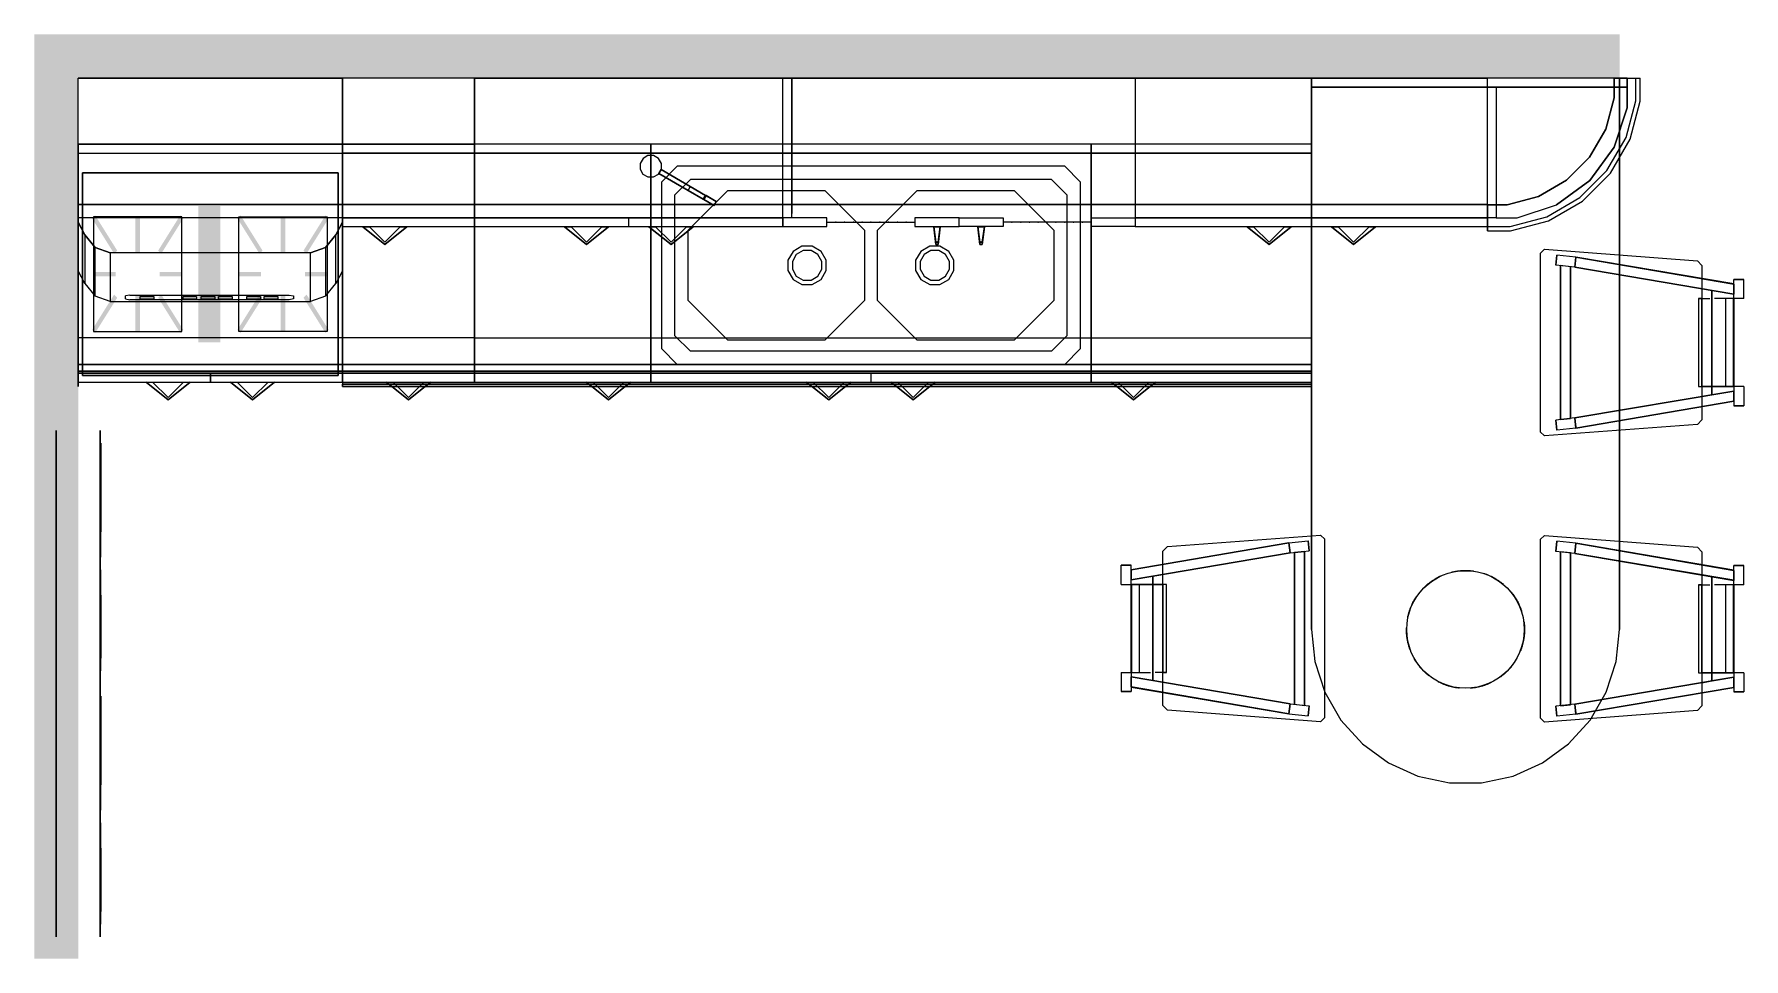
# Model space of a CAD drawing. Extents: x 3900 to 7782, y 4000 to 6100.
import ezdxf

# ---------------------------------------------------------------- set-up
doc = ezdxf.new("R2010")
doc.units = 0
doc.header["$LTSCALE"] = 100
doc.header["$MEASUREMENT"] = 0
doc.linetypes.add('DASHED', pattern=[0.75, 0.5, -0.25])
doc.layers.get('0').update_dxf_attribs({"linetype": 'CONTINUOUS'})
for name, color, linetype in [('BASE', 4, 'CONTINUOUS'), ('ORANGE', 10, 'CONTINUOUS'), ('SINK', 7, 'CONTINUOUS'), ('WALL', 3, 'CONTINUOUS'), ('WT', 2, 'CONTINUOUS'), ('YIMA', 4, 'CONTINUOUS'), ('ZBROWN', 10, 'CONTINUOUS'), ('ZCYAN', 4, 'CONTINUOUS'), ('ZHANDLED', 1, 'CONTINUOUS'), ('ZHANDLEU', 1, 'CONTINUOUS'), ('ZMAGENTA', 6, 'CONTINUOUS'), ('ZRED', 1, 'CONTINUOUS'), ('ZWALL', 7, 'CONTINUOUS'), ('ZWINDOW', 12, 'CONTINUOUS')]:
    doc.layers.add(name, color=color, linetype=linetype)

# ---------------------------------------------------------------- blocks, each defined once
blk = doc.blocks.new('CR36')
at = {"layer": 'ZCYAN', "extrusion": (1, 0, -1.83772e-16)}
for p, q in [((0, 0, 36), (0, 50, 36)), ((0, 50), (0, 0)), ((0, 0, 36), (0, -10, 26)), ((0, -10, 10), (0, 0)), ((0, -10, 10), (0, -10, 26))]:
    blk.add_line(p, q, dxfattribs=at)
at = {"layer": 'ZCYAN'}
for points, invisible_edges in [([(0, 0, 36), (0, 0), (0, 50), (0, 50, 36)], 1), ([(1, 0, 36), (1, 0), (1, 50), (1, 50, 36)], 1), ([(0, 0, 36), (0, -10, 26), (0, -10, 10), (0, 0)], 8), ([(1, 0, 36), (1, -10, 26), (1, -10, 10), (1, 0)], 8)]:
    blk.add_3dface(points, dxfattribs=dict(at, invisible_edges=invisible_edges))
blk.add_3dface([(0, 50, 36), (1, 50, 36), (1, 50), (0, 50)], dxfattribs=at)
blk = doc.blocks.new('ZHANDLEU')
at = {"layer": 'ZHANDLEU'}
for p, q in [((-50, -0.5, -7.5), (-35, -0.5, -7.5)), ((35, -0.5, -7.5), (50, -0.5, -7.5))]:
    blk.add_line(p, q, dxfattribs=at)
for points in [[(-50, -0.5, 7.5), (0, -40.5, 2.5), (0, -40.5, -2.5), (-50, -0.5, -7.5)], [(-35, -0.5, 7.5), (0, -35.5, 2.5), (0, -35.5, -2.5), (-35, -0.5, -7.5)], [(0, -40.5, 2.5), (50, -0.5, 7.5), (50, -0.5, -7.5), (0, -40.5, -2.5)], [(0, -35.5, 2.5), (35, -0.5, 7.5), (35, -0.5, -7.5), (0, -35.5, -2.5)]]:
    blk.add_3dface(points, dxfattribs=at)
blk = doc.blocks.new('CL080XL')
at = {"layer": 'WALL', "extrusion": (0, -1, 0)}
for p, q in [((0, 0), (800, 0)), ((800, 0, -896), (0, 0, -896)), ((0, 0, -896), (0, 0)), ((20, 0, -20), (20, 0, -876)), ((780, 0, -20), (780, 0, -876)), ((800, 0), (800, 0, -896))]:
    blk.add_line(p, q, dxfattribs=at)
at = {"layer": 'WALL', "extrusion": (1, 1.24345e-16, 0)}
for p, q in [((20, -317, -20), (20, 0, -20)), ((20, 0, -230), (20, -307, -230)), ((20, -307, -250), (20, 0, -250)), ((20, 0, -460), (20, -307, -460)), ((20, -307, -480), (20, 0, -480)), ((20, -317, -876), (20, 0, -876)), ((20, -307, -710), (20, 0, -710)), ((20, 0, -690), (20, -307, -690)), ((20, -307, -230), (20, -307, -250)), ((20, -307, -460), (20, -307, -480)), ((20, -307, -690), (20, -307, -710)), ((20, -317), (20, -317, -20)), ((20, -317, -896), (20, -317, -876))]:
    blk.add_line(p, q, dxfattribs=at)
at = {"layer": 'WALL'}
for p, q in [((0, -317), (0, -337)), ((0, -337), (100, -337)), ((100, -337), (100, -317)), ((100, -327), (300, -327)), ((100, -327, -896), (300, -327, -896)), ((300, -317), (300, -337)), ((300, -337), (400, -337)), ((400, -337), (400, -317)), ((400, -337), (400, -317)), ((500, -337), (400, -337)), ((500, -317), (500, -337)), ((700, -327, -896), (500, -327, -896)), ((700, -327), (500, -327)), ((700, -337), (700, -317)), ((800, -337), (700, -337)), ((800, -317), (800, -337))]:
    blk.add_line(p, q, dxfattribs=at)
for p in [(120, -327), (140, -327), (160, -327), (180, -327), (200, -327), (220, -327), (240, -327), (260, -327), (280, -327), (520, -327), (540, -327), (560, -327), (580, -327), (600, -327), (620, -327), (640, -327), (660, -327), (680, -327)]:
    blk.add_point(p, dxfattribs=at)
for points in [[(0, 0), (800, 0), (800, 0, -896), (0, 0, -896)], [(0, -317), (0, -337), (100, -337), (100, -317)], [(300, -317), (300, -337), (400, -337), (400, -317)], [(500, -317), (500, -337), (400, -337), (400, -317)], [(800, -317), (800, -337), (700, -337), (700, -317)]]:
    blk.add_3dface(points, dxfattribs=at)
at = {"extrusion": (1, 0, 0), "rotation": 270}
for p in [(-337, -818, 350), (-337, -818, 450)]:
    blk.add_blockref('ZHANDLEU', p, dxfattribs=at)
blk = doc.blocks.new('PT220')
at = {"layer": 'WT', "extrusion": (1, 0, 0)}
blk.add_line((0, -520, -10), (0, -520), dxfattribs=at)
at = {"layer": 'WT'}
blk.add_line((2200, -520), (2200, -520, -10), dxfattribs=at)
for points, invisible_edges in [([(0, -520), (0, 0), (0, -20, 30), (0, -545, 30)], 10), ([(0, 0, 120), (0, -20, 120), (0, -20, 30), (0, 0)], 4), ([(2200, 0, 120), (2200, -20, 120), (2200, -20, 30), (2200, 0)], 4), ([(2200, -520), (2200, 0), (2200, -20, 30), (2200, -545, 30)], 10), ([(0, -550, 25), (0, -545, 30), (0, -520), (0, -550, 25)], 15), ([(0, -520), (0, -520, -10), (0, -550, -10), (0, -550, 25)], 8), ([(300, -550, 25), (300, -545, 30), (300, -520), (300, -550, 25)], 15), ([(2200, -520), (2200, -520, -10), (2200, -550, -10), (2200, -550, 25)], 8)]:
    blk.add_3dface(points, dxfattribs=dict(at, invisible_edges=invisible_edges))
for points in [[(0, 0, 120), (0, -20, 120), (2200, -20, 120), (2200, 0, 120)], [(0, -20, 120), (0, -20, 30), (2200, -20, 30), (2200, -20, 120)], [(0, -20, 30), (0, -545, 30), (2200, -545, 30), (2200, -20, 30)], [(0, -545, 30), (0, -550, 25), (2200, -550, 25), (2200, -545, 30)], [(0, -550, 25), (0, -550, -10), (2200, -550, -10), (2200, -550, 25)]]:
    blk.add_3dface(points, dxfattribs=at)
blk = doc.blocks.new('ISD9545')
at = {"layer": 'SINK'}
for p, q in [((60, -50), (25, -85)), ((940, -50), (60, -50)), ((940, -50), (975, -85)), ((25, -465), (25, -85)), ((55, -115), (90, -80)), ((55, -435), (55, -115)), ((85, -195), (175, -105)), ((910, -80), (90, -80)), ((175, -105), (395, -105)), ((485, -195), (395, -105)), ((605, -105), (515, -195)), ((605, -105), (825, -105)), ((915, -195), (825, -105)), ((910, -80), (945, -115)), ((945, -115), (945, -435)), ((975, -85), (975, -465)), ((85, -355), (85, -195)), ((485, -195), (485, -355)), ((515, -355), (515, -195)), ((915, -195), (915, -355)), ((175, -445), (85, -355)), ((395, -445), (485, -355)), ((605, -445), (515, -355)), ((825, -445), (915, -355)), ((25, -465), (60, -500)), ((55, -435), (90, -470)), ((395, -445), (175, -445)), ((825, -445), (605, -445)), ((945, -435), (910, -470)), ((940, -500), (975, -465)), ((60, -500), (940, -500)), ((910, -470), (90, -470))]:
    blk.add_line(p, q, dxfattribs=at)
at = {"layer": 'SINK', "elevation": -200}
for points in [[(343.4, -231.5), (323.2, -243.2), (311.5, -263.4), (311.5, -286.6), (323.2, -306.8), (343.4, -318.5), (366.6, -318.5), (386.8, -306.8), (398.5, -286.6), (398.5, -263.4), (386.8, -243.2), (366.6, -231.5)], [(633.4, -231.5), (613.2, -243.2), (601.5, -263.4), (601.5, -286.6), (613.2, -306.8), (633.4, -318.5), (656.6, -318.5), (676.8, -306.8), (688.5, -286.6), (688.5, -263.4), (676.8, -243.2), (656.6, -231.5)], [(346, -241.5), (330.5, -250.5), (321.5, -266), (321.5, -284), (330.5, -299.5), (346, -308.5), (364, -308.5), (379.5, -299.5), (388.5, -284), (388.5, -266), (379.5, -250.5), (364, -241.5)], [(636, -241.5), (620.5, -250.5), (611.5, -266), (611.5, -284), (620.5, -299.5), (636, -308.5), (654, -308.5), (669.5, -299.5), (678.5, -284), (678.5, -266), (669.5, -250.5), (654, -241.5)]]:
    blk.add_lwpolyline(points, close=True, dxfattribs=at)
blk = doc.blocks.new('PL240')
at = {"layer": 'ZRED'}
for points in [[(0, 0), (0, -15), (0, -15, 150), (0, 0, 150)], [(0, 0), (0, 0, 150), (1, 0, 150), (1, 0)], [(1, 0), (1, -15), (1, -15, 150), (1, 0, 150)], [(0, -15), (0, -15, 150), (1, -15, 150), (1, -15)]]:
    blk.add_3dface(points, dxfattribs=at)
blk = doc.blocks.new('FMS')
at = {"layer": 'WT'}
blk.add_line((0, 0), (1, 0), dxfattribs=at)
at = {"layer": 'WT', "extrusion": (1, -8.46092e-15, -1.83718e-16)}
for p, q in [((0, 0, 25), (0, -143, 25)), ((0, -143, 25), (0, -150, 18)), ((0, -150, 7), (0, -143)), ((0, -150, 18), (0, -150, 7))]:
    blk.add_line(p, q, dxfattribs=at)
at = {"layer": 'WT'}
for points, invisible_edges in [([(0, 0, 25), (0, -143, 25), (0, -143), (0, 0)], 2), ([(1, 0, 25), (1, -143, 25), (1, -143), (1, 0)], 2), ([(0, -150, 18), (0, -150, 7), (0, -143), (0, -143, 25)], 4), ([(1, -150, 18), (1, -150, 7), (1, -143), (1, -143, 25)], 4)]:
    blk.add_3dface(points, dxfattribs=dict(at, invisible_edges=invisible_edges))
blk = doc.blocks.new('ZHANDLED')
at = {"layer": 'ZHANDLED'}
for p, q in [((-50, -0.5, -7.5), (-35, -0.5, -7.5)), ((35, -0.5, -7.5), (50, -0.5, -7.5))]:
    blk.add_line(p, q, dxfattribs=at)
for points in [[(-50, -0.5, 7.5), (0, -40.5, 2.5), (0, -40.5, -2.5), (-50, -0.5, -7.5)], [(-35, -0.5, 7.5), (0, -35.5, 2.5), (0, -35.5, -2.5), (-35, -0.5, -7.5)], [(0, -40.5, 2.5), (50, -0.5, 7.5), (50, -0.5, -7.5), (0, -40.5, -2.5)], [(0, -35.5, 2.5), (35, -0.5, 7.5), (35, -0.5, -7.5), (0, -35.5, -2.5)]]:
    blk.add_3dface(points, dxfattribs=at)
blk = doc.blocks.new('BS10085')
at = {"layer": 'BASE'}
for p, q in [((0, 0), (0, -440)), ((0, 0, 160), (0, -520, 160)), ((1000, 0, 820), (0, 0, 820)), ((1000, -440), (1000, 0)), ((1000, -520, 160), (1000, 0, 160)), ((0, -440), (1000, -440)), ((0, -520, 160), (1000, -520, 160)), ((0, -520, 160), (0, -540, 160)), ((1000, -520, 160), (0, -520, 160)), ((0, -540, 160), (1000, -540, 160)), ((500, -520, 160), (500, -540, 160)), ((1000, -540, 160), (1000, -520, 160))]:
    blk.add_line(p, q, dxfattribs=at)
blk.add_3dface([(0, -520, 800), (0, -540, 800), (1000, -540, 800), (1000, -520, 800)], dxfattribs=at)
at = {"layer": 'YIMA'}
for p, q in [((0, -520, 672), (0, -540, 672)), ((0, -540, 672), (1000, -540, 672)), ((1000, -540, 672), (1000, -520, 672))]:
    blk.add_line(p, q, dxfattribs=at)
at = {"layer": 'BASE'}
for p in [(404, -540, 764), (596, -540, 764)]:
    blk.add_blockref('ZHANDLED', p, dxfattribs=at)
blk = doc.blocks.new('ZWINDOW')
at = {"layer": 'ZWINDOW', "extrusion": (0, -1, 0)}
for p, q in [((0, -1, 1), (1, -1, 1)), ((1, -1), (0, -1)), ((0, -1), (0, -1, 1)), ((0.025, -1, 0.975), (0.975, -1, 0.975)), ((0.975, -1, 0.025), (0.025, -1, 0.025)), ((0.025, -1, 0.025), (0.025, -1, 0.975)), ((0.025, -1.01, 0.85), (0.125, -1.01, 0.975)), ((0.025, -1.01, 0.4718), (0.225, -1.01, 0.4718)), ((0.025, -1.01, 0.4968), (0.225, -1.01, 0.4968)), ((0.175, -1.01, 0.75), (0.05, -1.01, 0.575)), ((0.175, -1.01, 0.35), (0.05, -1.01, 0.175)), ((0.15, -1.01, 0.825), (0.075, -1.01, 0.725)), ((0.15, -1.01, 0.425), (0.075, -1.01, 0.325)), ((0.225, -1.01, 0.0218), (0.225, -1.01, 0.4718)), ((0.225, -1.01, 0.9718), (0.225, -1.01, 0.4968)), ((0.25, -1.01, 0.4718), (0.475, -1.01, 0.4718)), ((0.25, -1.01, 0.4968), (0.475, -1.01, 0.4968)), ((0.25, -1.01, 0.4718), (0.25, -1.01, 0.025)), ((0.25, -1.01, 0.975), (0.25, -1.01, 0.4968)), ((0.425, -1.01, 0.75), (0.3, -1.01, 0.575)), ((0.425, -1.01, 0.35), (0.3, -1.01, 0.175)), ((0.4, -1.01, 0.825), (0.325, -1.01, 0.725)), ((0.4, -1.01, 0.425), (0.325, -1.01, 0.325)), ((0.475, -1.01, 0.85), (0.375, -1.01, 0.975)), ((0.475, -1.01, 0.975), (0.475, -1.01, 0.4968)), ((0.475, -1.01, 0.4718), (0.475, -1.01, 0.025)), ((0.525, -1.01, 0.975), (0.525, -1.01, 0.4968)), ((0.525, -1.01, 0.4968), (0.725, -1.01, 0.4968)), ((0.525, -1.01, 0.4718), (0.525, -1.01, 0.025)), ((0.525, -1.01, 0.85), (0.625, -1.01, 0.975)), ((0.525, -1.01, 0.4718), (0.725, -1.01, 0.4718)), ((0.675, -1.01, 0.775), (0.55, -1.01, 0.6)), ((0.675, -1.01, 0.35), (0.55, -1.01, 0.175)), ((0.65, -1.01, 0.85), (0.575, -1.01, 0.75)), ((0.65, -1.01, 0.425), (0.575, -1.01, 0.325)), ((0.725, -1.01, 0.9718), (0.725, -1.01, 0.4968)), ((0.725, -1.01, 0.0218), (0.725, -1.01, 0.4718)), ((0.75, -1.01, 0.975), (0.75, -1.01, 0.4968)), ((0.75, -1.01, 0.4718), (0.75, -1.01, 0.025)), ((0.75, -1.01, 0.4968), (0.975, -1.01, 0.4968)), ((0.75, -1.01, 0.4718), (0.975, -1.01, 0.4718)), ((0.925, -1.01, 0.775), (0.8, -1.01, 0.6)), ((0.925, -1.01, 0.35), (0.8, -1.01, 0.175)), ((0.9, -1.01, 0.85), (0.825, -1.01, 0.75)), ((0.9, -1.01, 0.425), (0.825, -1.01, 0.325)), ((0.975, -1.01, 0.85), (0.875, -1.01, 0.975)), ((0.975, -1, 0.975), (0.975, -1, 0.025)), ((1, -1, 1), (1, -1))]:
    blk.add_line(p, q, dxfattribs=at)
at = {"layer": 'ZWINDOW', "invisible_edges": 5}
for points in [[(0, 0, 1), (0.025, 0, 0.975), (0.975, 0, 0.975), (1, 0, 1)], [(0.025, 0, 0.975), (0, 0, 1), (0, 0), (0.025, 0, 0.025)], [(1, 0), (0.975, 0, 0.025), (0.025, 0, 0.025), (0, 0)], [(0.975, 0, 0.975), (1, 0, 1), (1, 0), (0.975, 0, 0.025)], [(0, -1, 1), (0.025, -1, 0.975), (0.975, -1, 0.975), (1, -1, 1)], [(1, -1), (0.975, -1, 0.025), (0.025, -1, 0.025), (0, -1)], [(0.025, -1, 0.975), (0, -1, 1), (0, -1), (0.025, -1, 0.025)], [(0.975, -1, 0.975), (1, -1, 1), (1, -1), (0.975, -1, 0.025)]]:
    blk.add_3dface(points, dxfattribs=at)
blk = doc.blocks.new('BT04085L')
at = {"layer": 'BASE'}
for p, q in [((0, 0), (0, -440)), ((0, 0, 160), (0, -520, 160)), ((400, 0, 820), (0, 0, 820)), ((400, -440), (400, 0)), ((400, -520, 160), (400, 0, 160)), ((0, -440), (400, -440)), ((0, -520, 160), (400, -520, 160)), ((0, -520, 160), (0, -540, 160)), ((400, -520, 160), (0, -520, 160)), ((0, -540, 160), (400, -540, 160)), ((400, -540, 160), (400, -520, 160))]:
    blk.add_line(p, q, dxfattribs=at)
blk.add_3dface([(0, -520, 800), (0, -540, 800), (400, -540, 800), (400, -520, 800)], dxfattribs=at)
at = {"layer": 'YIMA'}
for p, q in [((0, -520, 672), (0, -540, 672)), ((0, -540, 672), (400, -540, 672)), ((400, -540, 672), (400, -520, 672))]:
    blk.add_line(p, q, dxfattribs=at)
at = {"layer": 'BASE'}
blk.add_blockref('ZHANDLED', (304, -540, 764), dxfattribs=at)
blk = doc.blocks.new('BD03085')
at = {"layer": 'BASE'}
for p, q in [((0, -440), (0, 0)), ((0, 0, 160), (0, -520, 160)), ((0, 0, 820), (300, 0, 820)), ((300, 0), (300, -440)), ((300, -520, 160), (300, 0, 160)), ((300, -440), (0, -440)), ((0, -520, 160), (300, -520, 160)), ((0, -520, 160), (0, -540, 160)), ((0, -520, 416), (0, -540, 416)), ((0, -520, 544), (0, -540, 544)), ((0, -520, 672), (0, -540, 672)), ((0, -540, 160), (300, -540, 160)), ((0, -540, 416), (300, -540, 416)), ((0, -540, 544), (300, -540, 544)), ((0, -540, 672), (300, -540, 672)), ((300, -540, 160), (300, -520, 160)), ((300, -540, 416), (300, -520, 416)), ((300, -540, 544), (300, -520, 544)), ((300, -540, 672), (300, -520, 672))]:
    blk.add_line(p, q, dxfattribs=at)
blk.add_3dface([(0, -520, 800), (0, -540, 800), (300, -540, 800), (300, -520, 800)], dxfattribs=at)
for p in [(150, -540, 764), (150, -540, 636), (150, -540, 508), (150, -540, 380)]:
    blk.add_blockref('ZHANDLED', p, dxfattribs=at)
blk = doc.blocks.new('BG06067')
at = {"layer": 'BASE'}
for p, q in [((0, -440), (0, 0)), ((0, -520, 160), (0, 0, 160)), ((0, 0, 675), (600, 0, 675)), ((600, 0), (600, -440)), ((600, 0, 160), (600, -520, 160)), ((600, -440), (0, -440)), ((0, -520, 160), (0, -540, 160)), ((0, -520, 675), (600, -520, 675)), ((0, -540, 160), (300, -540, 160)), ((300, -540, 160), (600, -540, 160)), ((600, -540, 160), (600, -520, 160))]:
    blk.add_line(p, q, dxfattribs=at)
for points in [[(0, -520, 672), (0, -540, 672), (300, -540, 672), (300, -520, 672)], [(300, -520, 672), (300, -540, 672), (600, -540, 672), (600, -520, 672)]]:
    blk.add_3dface(points, dxfattribs=at)
for p in [(204, -540, 636), (396, -540, 636)]:
    blk.add_blockref('ZHANDLED', p, dxfattribs=at)
blk = doc.blocks.new('PG060')
at = {"layer": 'WT', "extrusion": (1, 0, -1.83772e-16)}
for p, q in [((0, -550), (0, 0)), ((0, 0), (0, 0, 265)), ((0, -20, 265), (0, -20, 40)), ((0, -20, 40), (0, -545, 40)), ((0, -545, 40), (0, -550, 35)), ((0, -550, 35), (0, -550))]:
    blk.add_line(p, q, dxfattribs=at)
at = {"layer": 'WT'}
for p, q in [((0, -20, 265), (0, 0, 265)), ((600, -20, 265), (600, 0, 265))]:
    blk.add_line(p, q, dxfattribs=at)
blk.add_3dface([(0, 0, 265), (0, -20, 265), (600, -20, 265), (600, 0, 265)], dxfattribs=at)
for points, invisible_edges in [([(0, 0, 265), (0, 0), (0, -20, 40), (0, -20, 265)], 2), ([(0, -545, 40), (0, -545), (0, 0), (0, -20, 40)], 5), ([(600, -20, 265), (600, -20, 40), (600, 0), (600, 0, 265)], 2), ([(600, -20, 40), (600, -545, 40), (600, -545), (600, 0)], 14), ([(0, -545, 40), (0, -545), (0, -550), (0, -550, 35)], 1), ([(600, -550, 35), (600, -545, 40), (600, -545), (600, -550)], 6)]:
    blk.add_3dface(points, dxfattribs=dict(at, invisible_edges=invisible_edges))
blk = doc.blocks.new('ORANGE')
at = {"layer": 'ORANGE'}
for p, q in [((10, -65, 170), (590, -65, 170)), ((10, -525, 170), (10, -65, 170)), ((10, -65, 180), (10, -525, 180)), ((590, -65, 180), (10, -65, 180)), ((590, -65, 170), (590, -525, 170)), ((590, -525, 180), (590, -65, 180)), ((35, -165, 180), (35, -425, 180)), ((235, -165, 180), (35, -165, 180)), ((235, -425, 180), (235, -165, 180)), ((365, -165, 180), (565, -165, 180)), ((365, -425, 180), (365, -165, 180)), ((565, -165, 180), (565, -425, 180)), ((35, -425, 180), (235, -425, 180)), ((565, -425, 180), (365, -425, 180)), ((590, -525, 170), (10, -525, 170)), ((10, -525, 180), (590, -525, 180))]:
    blk.add_line(p, q, dxfattribs=at)
at = {"layer": 'ORANGE', "color": 7, "extrusion": (0, -1, 0)}
for p, q in [((135, -525, 130), (109, -525, 115)), ((109, -525, 115), (109, -525, 85)), ((109, -525, 85), (135, -525, 70)), ((135, -525, 70), (161, -525, 85)), ((161, -525, 115), (135, -525, 130)), ((161, -525, 85), (161, -525, 115)), ((440, -525, 130), (414, -525, 115)), ((414, -525, 115), (414, -525, 85)), ((414, -525, 85), (440, -525, 70)), ((440, -525, 70), (466, -525, 85)), ((466, -525, 115), (440, -525, 130)), ((466, -525, 85), (466, -525, 115)), ((525, -525, 130), (499, -525, 115)), ((499, -525, 115), (499, -525, 85)), ((499, -525, 85), (525, -525, 70)), ((525, -525, 70), (551, -525, 85)), ((551, -525, 115), (525, -525, 130)), ((551, -525, 85), (551, -525, 115))]:
    blk.add_line(p, q, dxfattribs=at)
at = {"layer": 'ORANGE'}
for p in [(235, -525, 10), (365, -525, 10)]:
    blk.add_point(p, dxfattribs=at)
for points in [[(322.5, -140, 180), (272.5, -140, 180), (322.5, -450, 180), (272.5, -450, 180)], [(38.5, -161.5, 180), (31.5, -168.5, 180), (88.5, -241.5, 180), (81.5, -248.5, 180)], [(140, -165, 180), (130, -165, 180), (140, -245, 180), (130, -245, 180)], [(238.5, -168.5, 180), (231.5, -161.5, 180), (188.5, -248.5, 180), (181.5, -241.5, 180)], [(361.5, -168.5, 180), (368.5, -161.5, 180), (411.5, -248.5, 180), (418.5, -241.5, 180)], [(460, -165, 180), (470, -165, 180), (460, -245, 180), (470, -245, 180)], [(561.5, -161.5, 180), (568.5, -168.5, 180), (511.5, -241.5, 180), (518.5, -248.5, 180)], [(35, -290, 180), (35, -300, 180), (85, -290, 180), (85, -300, 180)], [(235, -300, 180), (235, -290, 180), (185, -300, 180), (185, -290, 180)], [(365, -300, 180), (365, -290, 180), (415, -300, 180), (415, -290, 180)], [(565, -290, 180), (565, -300, 180), (515, -290, 180), (515, -300, 180)], [(31.5, -421.5, 180), (38.5, -428.5, 180), (81.5, -341.5, 180), (88.5, -348.5, 180)], [(130, -425, 180), (140, -425, 180), (130, -345, 180), (140, -345, 180)], [(231.5, -428.5, 180), (238.5, -421.5, 180), (181.5, -348.5, 180), (188.5, -341.5, 180)], [(368.5, -428.5, 180), (361.5, -421.5, 180), (418.5, -348.5, 180), (411.5, -341.5, 180)], [(470, -425, 180), (460, -425, 180), (470, -345, 180), (460, -345, 180)], [(568.5, -421.5, 180), (561.5, -428.5, 180), (518.5, -341.5, 180), (511.5, -348.5, 180)]]:
    blk.add_trace(points, dxfattribs=at)
blk.add_3dface([(10, -65, 180), (10, -525, 180), (590, -525, 180), (590, -65, 180)], dxfattribs=at)
blk = doc.blocks.new('ZSUDO2')
at = {"layer": 'ZMAGENTA', "extrusion": (-1, 0, -6.83214e-16)}
for p, q in [((-5.2, -24.1, 50), (-5.2, -100.8, 114.3)), ((-5.2, -24.1, 40), (-5.2, -100.8, 104.3)), ((5.2, -24.1, 50), (5.2, -100.8, 114.3)), ((5.2, -24.1, 40), (5.2, -100.8, 104.3)), ((-5.2, -100.8, 114.3), (-5.2, -140.8, 114.3)), ((-5.2, -100.8, 104.3), (-5.2, -140.8, 104.3)), ((5.2, -100.8, 114.3), (5.2, -140.8, 114.3)), ((5.2, -100.8, 104.3), (5.2, -140.8, 104.3))]:
    blk.add_line(p, q, dxfattribs=at)
at = {"layer": 'ZMAGENTA', "extrusion": (1, -6.01523e-16, -2.5676e-62)}
for p, q in [((-5.2, -140.8, 114.3), (-5.2, -169, 86)), ((-5.2, -142, 86), (-5.2, -140.8, 104.3)), ((-5.2, -169, 86), (-5.2, -142, 86)), ((5.2, -140.8, 114.3), (5.2, -169, 86)), ((5.2, -142, 86), (5.2, -140.8, 104.3)), ((5.2, -169, 86), (5.2, -142, 86))]:
    blk.add_line(p, q, dxfattribs=at)
at = {"layer": 'ZMAGENTA'}
blk.add_lwpolyline([(-6.5, 24.1), (-17.7, 17.7), (-24.1, 6.5), (-24.1, -6.5), (-17.7, -17.7), (-6.5, -24.1), (6.5, -24.1), (17.7, -17.7), (24.1, -6.5), (24.1, 6.5), (17.7, 17.7), (6.5, 24.1)], close=True, dxfattribs=at)
at = {"layer": 'ZMAGENTA', "elevation": 50}
blk.add_lwpolyline([(-6.5, 24.1), (-17.7, 17.7), (-24.1, 6.5), (-24.1, -6.5), (-17.7, -17.7), (-6.5, -24.1), (6.5, -24.1), (17.7, -17.7), (24.1, -6.5), (24.1, 6.5), (17.7, 17.7), (6.5, 24.1)], close=True, dxfattribs=at)
at = {"layer": 'ZMAGENTA'}
for points, invisible_edges in [([(-17.7, 17.7, 105), (-24.1, 6.5, 105), (-24.1, -6.5, 105), (-17.7, -17.7, 105)], 8), ([(-17.7, -17.7, 105), (-6.5, -24.1, 105), (-6.5, 24.1, 105), (-17.7, 17.7, 105)], 10), ([(-6.5, -24.1, 105), (6.5, -24.1, 105), (6.5, 24.1, 105), (-6.5, 24.1, 105)], 10), ([(6.5, -24.1, 105), (17.7, -17.7, 105), (17.7, 17.7, 105), (6.5, 24.1, 105)], 10), ([(17.7, 17.7, 105), (17.7, -17.7, 105), (24.1, -6.5, 105), (24.1, 6.5, 105)], 1)]:
    blk.add_3dface(points, dxfattribs=dict(at, invisible_edges=invisible_edges))
for points in [[(-5.2, -100.8, 114.3), (-5.2, -24.1, 50), (-5.2, -24.1, 40), (-5.2, -100.8, 104.3)], [(-5.2, -100.8, 104.3), (-5.2, -24.1, 40), (5.2, -24.1, 40), (5.2, -100.8, 104.3)], [(5.2, -24.1, 50), (-5.2, -24.1, 50), (-5.2, -100.8, 114.3), (5.2, -100.8, 114.3)], [(5.2, -24.1, 50), (5.2, -24.1, 40), (5.2, -100.8, 104.3), (5.2, -100.8, 114.3)], [(-5.2, -140.8, 114.3), (-5.2, -100.8, 114.3), (5.2, -100.8, 114.3), (5.2, -140.8, 114.3)], [(-5.2, -140.8, 114.3), (-5.2, -100.8, 114.3), (-5.2, -100.8, 104.3), (-5.2, -140.8, 104.3)], [(-5.2, -100.8, 104.3), (5.2, -100.8, 104.3), (5.2, -140.8, 104.3), (-5.2, -140.8, 104.3)], [(5.2, -100.8, 104.3), (5.2, -100.8, 114.3), (5.2, -140.8, 114.3), (5.2, -140.8, 104.3)], [(-5.2, -169, 86), (-5.2, -140.8, 114.3), (5.2, -140.8, 114.3), (5.2, -169, 86)], [(-5.2, -140.8, 114.3), (-5.2, -140.8, 104.3), (-5.2, -142, 86), (-5.2, -169, 86)], [(-5.2, -169, 86), (5.2, -169, 86), (5.2, -142, 86), (-5.2, -142, 86)], [(5.2, -140.8, 114.3), (5.2, -140.8, 104.3), (5.2, -142, 86), (5.2, -169, 86)]]:
    blk.add_3dface(points, dxfattribs=at)
blk = doc.blocks.new('CB070XL')
at = {"layer": 'WALL'}
for p, q in [((0, 0), (0, -317)), ((0, 0, -896), (700, 0, -896)), ((700, -317), (700, 0)), ((0, -317), (0, -337)), ((0, -337), (700, -337)), ((350, -337), (350, -317)), ((350, -337, -896), (350, -337)), ((700, -337), (700, -317))]:
    blk.add_line(p, q, dxfattribs=at)
for points in [[(0, 0), (0, -317), (700, -317), (700, 0)], [(0, -317), (0, -337), (700, -337), (700, -317)]]:
    blk.add_3dface(points, dxfattribs=at)
for p in [(254, -337, -860), (446, -337, -860)]:
    blk.add_blockref('ZHANDLEU', p, dxfattribs=at)
blk = doc.blocks.new('CB030SLR')
at = {"layer": 'WALL'}
for p, q in [((0, 0), (0, -317)), ((300, -317), (300, 0)), ((0, -317), (0, -337)), ((0, -337), (300, -337)), ((300, -337), (300, -317))]:
    blk.add_line(p, q, dxfattribs=at)
for points in [[(0, 0), (0, -317), (300, -317), (300, 0)], [(0, 0, -640), (0, -317, -640), (300, -317, -640), (300, 0, -640)], [(0, -317), (0, -337), (300, -337), (300, -317)]]:
    blk.add_3dface(points, dxfattribs=at)
blk.add_blockref('ZHANDLEU', (96, -337, -604), dxfattribs=at)
blk = doc.blocks.new('CH060MMH')
at = {"layer": 'WALL'}
for p, q in [((0, -317, -600), (0, 0, -600)), ((600, 0, -600), (0, 0, -600)), ((600, -317, -600), (600, 0, -600))]:
    blk.add_line(p, q, dxfattribs=at)
at = {"layer": 'WALL', "extrusion": (0, -0.98343, 0.181289)}
for p, q in [((117.3, -492.8, -523.1), (107.3, -494.6, -533)), ((107.3, -501.3, -569), (107.3, -494.6, -533)), ((107.3, -501.3, -569), (117.3, -503.1, -578.9)), ((117.3, -492.8, -523.1), (478.7, -492.8, -523.1)), ((478.7, -503.1, -578.9), (117.3, -503.1, -578.9)), ((140.8, -496, -540.4), (171.8, -496, -540.4)), ((140.8, -501.6, -570.7), (140.8, -496, -540.4)), ((171.8, -501.6, -570.7), (140.8, -501.6, -570.7)), ((171.8, -496, -540.4), (171.8, -501.6, -570.7)), ((237.9, -501.6, -570.7), (237.9, -496, -540.4)), ((237.9, -496, -540.4), (268.8, -496, -540.4)), ((268.8, -501.6, -570.7), (237.9, -501.6, -570.7)), ((268.8, -496, -540.4), (268.8, -501.6, -570.7)), ((279.5, -501.6, -570.7), (279.5, -496, -540.4)), ((279.5, -496, -540.4), (310.4, -496, -540.4)), ((310.4, -501.6, -570.7), (279.5, -501.6, -570.7)), ((310.4, -496, -540.4), (310.4, -501.6, -570.7)), ((318.4, -501.6, -570.7), (318.4, -496, -540.4)), ((318.4, -496, -540.4), (349.4, -496, -540.4)), ((349.4, -501.6, -570.7), (318.4, -501.6, -570.7)), ((349.4, -496, -540.4), (349.4, -501.6, -570.7)), ((382.8, -501.6, -570.7), (382.8, -496, -540.4)), ((382.8, -496, -540.4), (413.7, -496, -540.4)), ((413.7, -501.6, -570.7), (382.8, -501.6, -570.7)), ((413.7, -496, -540.4), (413.7, -501.6, -570.7)), ((422.1, -501.6, -570.7), (422.1, -496, -540.4)), ((422.1, -496, -540.4), (453.1, -496, -540.4)), ((453.1, -501.6, -570.7), (422.1, -501.6, -570.7)), ((453.1, -496, -540.4), (453.1, -501.6, -570.7)), ((478.7, -492.8, -523.1), (488.7, -494.6, -533)), ((488.7, -501.3, -569), (478.7, -503.1, -578.9)), ((488.7, -494.6, -533), (488.7, -501.3, -569))]:
    blk.add_line(p, q, dxfattribs=at)
at = {"layer": 'WALL'}
for points, invisible_edges in [([(0, 0), (600, 0), (600, -317), (0, -317)], 4), ([(600, 0), (600, 0, -600), (600, -317, -600), (600, -317)], 8), ([(0, -317), (0, -327), (600, -327), (600, -317)], 2), ([(0, -327), (600, -327), (584.9, -355.9), (15.1, -355.9)], 5), ([(584.9, -355.9), (15.1, -355.9), (38.5, -384.6), (561.5, -384.6)], 5), ([(38.5, -384.6), (561.5, -384.6), (527.6, -396.4), (72.4, -396.4)], 5)]:
    blk.add_3dface(points, dxfattribs=dict(at, invisible_edges=invisible_edges))
for points in [[(0, -317), (0, -327), (0, -437.6, -600), (0, -317, -600)], [(15.1, -355.9), (15.1, -466.5, -600), (0, -437.6, -600), (0, -327)], [(600, -327), (600, -437.6, -600), (584.9, -466.5, -600), (584.9, -355.9)], [(600, -317), (600, -317, -600), (600, -437.6, -600), (600, -327)], [(38.5, -495.2, -600), (38.5, -384.6), (15.1, -355.9), (15.1, -466.5, -600)], [(72.4, -396.4), (72.4, -507, -600), (38.5, -495.2, -600), (38.5, -384.6)], [(561.5, -384.6), (561.5, -495.2, -600), (527.6, -507, -600), (527.6, -396.4)], [(584.9, -466.5, -600), (584.9, -355.9), (561.5, -384.6), (561.5, -495.2, -600)], [(527.6, -507, -600), (527.6, -396.4), (72.4, -396.4), (72.4, -507, -600)]]:
    blk.add_3dface(points, dxfattribs=at)
blk = doc.blocks.new('CHGR')
at = {"layer": 'ZBROWN', "extrusion": (-0.167285, -0.985909, -2.64335e-15)}
for p, q in [((-193.7, -149.1, 163), (-132.3, 209, 163)), ((-132.3, 209, 140), (-193.7, -149.1, 140)), ((-109.4, 209, 163), (-170.8, -151.6, 163)), ((-170.8, -151.6, 140), (-109.4, 209, 140)), ((-109.4, 209, 163), (-132.3, 209, 163)), ((-132.3, 209, 163), (-132.3, 209, 140)), ((-109.4, 209, 140), (-109.4, 209, 163)), ((-170.8, -151.6, 163), (-193.7, -149.1, 163)), ((-193.7, -149.1, 163), (-193.7, -149.1, 140)), ((-170.8, -151.6, 140), (-170.8, -151.6, 163))]:
    blk.add_line(p, q, dxfattribs=at)
at = {"layer": 'ZBROWN', "extrusion": (0, 1, 0)}
for p, q in [((-193.7, -149.1, 420), (-132.8, 209, 420)), ((-132.8, 209, 365), (-193.7, -149.1, 365)), ((-132.8, 209, 420), (-132.8, 209, 365)), ((-109.8, 209, 365), (-109.8, 209, 420)), ((110.7, 209, 420), (110.7, 209, 365)), ((171.7, -151.6, 420), (110.7, 209, 420)), ((133.7, 209, 365), (133.7, 209, 420)), ((194.6, -149.1, 420), (133.7, 209, 420)), ((133.7, 209, 365), (194.6, -149.1, 365))]:
    blk.add_line(p, q, dxfattribs=at)
at = {"layer": 'ZBROWN'}
for p, q in [((-99.5, 232), (-143, 232)), ((-143, 209), (-143, 232)), ((-99.5, 209), (-143, 209)), ((-99.5, 232), (-99.5, 209)), ((100.5, 232), (100.5, 209)), ((100.5, 232), (144, 232)), ((100.5, 209), (144, 209)), ((110.7, 209, 163), (110.7, 209, 140)), ((122.2, 209, 163), (110.7, 209, 163)), ((122.2, 209, 163), (133.7, 209, 163)), ((133.7, 209, 163), (133.7, 209, 140)), ((144, 209), (144, 232)), ((-211.4, -220.7, 420), (-185.3, 127, 420)), ((-174.5, 137, 420), (-185.3, 127, 420)), ((-174.5, 137, 420), (175.5, 137, 420)), ((175.5, 137, 420), (186.2, 127, 420)), ((186.2, 127, 420), (212.3, -220.7, 420)), ((-193.7, -149.1), (-198.3, -192.4)), ((-193.7, -149.1), (-170.8, -151.6)), ((-170.8, -151.6), (-175.4, -194.8)), ((194.6, -149.1), (171.7, -151.6)), ((183.2, -150.3, 163), (171.7, -151.6, 163)), ((171.7, -151.6), (176.3, -194.8)), ((171.7, -151.6, 163), (171.7, -151.6, 140)), ((183.2, -150.3, 163), (194.6, -149.1, 163)), ((194.6, -149.1), (199.2, -192.4)), ((194.6, -149.1, 163), (194.6, -149.1, 140)), ((-211.4, -220.7, 420), (-202.1, -230.7, 420)), ((-202.1, -230.7, 420), (203, -230.7, 420)), ((203, -230.7, 420), (212.3, -220.7, 420))]:
    blk.add_line(p, q, dxfattribs=at)
at = {"layer": 'ZBROWN', "extrusion": (1, 0, -1.17203e-16)}
for p, q in [((-99.5, 232, 850), (-99.5, 232, 905)), ((-99.5, 232, 905), (-99.5, 209, 905)), ((-99.5, 209, 905), (-99.5, 209, 850)), ((100.5, 209, 885), (100.5, 195.9, 788.2)), ((100.5, 195.9, 788.2), (100.5, 165.3, 685.9)), ((100.5, 190.3, 881.2), (100.5, 190.9, 891.1)), ((100.5, 190.9, 891.1), (100.5, 190.3, 969.1)), ((100.5, 178.9, 796.9), (100.5, 190.3, 881.2)), ((100.5, 176.8, 787.2), (100.5, 178.9, 796.9)), ((100.5, 149.2, 694.9), (100.5, 176.8, 787.2)), ((100.5, 165.3, 685.9), (100.5, 146.7, 584.9)), ((100.5, 146.7, 584.9), (100.5, 155, 418.9)), ((100.5, 146.9, 685.2), (100.5, 149.2, 694.9)), ((100.5, 129.5, 591), (100.5, 146.9, 685.2)), ((100.5, 128.9, 581.1), (100.5, 129.5, 591))]:
    blk.add_line(p, q, dxfattribs=at)
at = {"layer": 'ZBROWN', "extrusion": (0.105171, -0.994454, 0)}
for p, q in [((171.7, -151.6, 163), (110.7, 209, 163)), ((171.7, -151.6, 140), (110.7, 209, 140)), ((133.7, 209, 163), (194.6, -149.1, 163)), ((133.7, 209, 140), (194.6, -149.1, 140))]:
    blk.add_line(p, q, dxfattribs=at)
at = {"layer": 'ZBROWN', "extrusion": (-0.985972, -0.166909, -1.83114e-33)}
for p, q in [((110.7, 209, 420), (119, 159.7, 420)), ((119, 159.7, 420), (122.9, 137, 420)), ((119, 159.7, 365), (119, 159.7, 420))]:
    blk.add_line(p, q, dxfattribs=at)
at = {"layer": 'ZBROWN', "extrusion": (0.985972, -0.166909, 1.01902e-15)}
blk.add_line((-118.1, 159.7, 365), (-118.1, 159.7, 420), dxfattribs=at)
at = {"layer": 'ZBROWN', "extrusion": (0.105171, 0.994454, 2.35015e-63)}
for p, q in [((-193.7, -149.1, 420), (-193.7, -149.1, 365)), ((-170.8, -151.6, 365), (-170.8, -151.6, 420))]:
    blk.add_line(p, q, dxfattribs=at)
at = {"layer": 'ZBROWN', "extrusion": (-0.985909, 0.167285, 0)}
blk.add_line((-182.3, -150.3, 151.5), (-182.3, -150.3, 151.5), dxfattribs=at)
at = {"layer": 'ZBROWN', "extrusion": (-0.105171, 0.994454, -2.61931e-49)}
for p, q in [((171.7, -151.6, 365), (171.7, -151.6, 420)), ((194.6, -149.1, 420), (194.6, -149.1, 365))]:
    blk.add_line(p, q, dxfattribs=at)
at = {"layer": 'ZBROWN', "extrusion": (0.994454, -0.105171, -3.70341e-08)}
for p, q in [((-171.9, -161.7, 163), (-174.3, -184.6, 163)), ((-174.3, -184.6, 163), (-174.3, -184.6, 140)), ((-171.9, -161.7, 140), (-171.9, -161.7, 163))]:
    blk.add_line(p, q, dxfattribs=at)
at = {"layer": 'ZBROWN', "extrusion": (-0.994454, -0.105171, -1.19718e-07)}
for p, q in [((175.2, -184.6, 163), (-174.3, -184.6, 163)), ((175.2, -184.6, 140), (-174.3, -184.6, 140)), ((-171.9, -161.7, 163), (172.8, -161.7, 163)), ((-171.9, -161.7, 140), (172.8, -161.7, 140)), ((172.8, -161.7, 140), (172.8, -161.7, 163)), ((172.8, -161.7, 163), (175.2, -184.6, 163)), ((175.2, -184.6, 420), (172.8, -161.7, 420)), ((175.2, -184.6, 163), (175.2, -184.6, 140)), ((175.2, -184.6, 420), (175.2, -184.6, 365))]:
    blk.add_line(p, q, dxfattribs=at)
at = {"layer": 'ZBROWN', "extrusion": (-0.994454, 0.105171, -8.86465e-17)}
for p, q in [((-174.3, -184.6, 365), (-174.3, -184.6, 420)), ((-174.3, -184.6, 420), (175.2, -184.6, 420)), ((-174.3, -184.6, 365), (175.2, -184.6, 365))]:
    blk.add_line(p, q, dxfattribs=at)
at = {"layer": 'ZBROWN'}
for points in [[(-99.5, 137, 440), (-99.5, 155, 418.9)], [(-99.5, 128.9, 581.1), (-99.5, 137, 440)], [(100.5, 137, 440), (100.5, 155, 418.9)], [(100.5, 128.9, 581.1), (100.5, 137, 440)]]:
    blk.add_polyline3d(points, dxfattribs=at)
for points in [[(-193.7, -149.1, 163), (-132.3, 209, 163), (-132.3, 209, 140), (-193.7, -149.1, 140)], [(-193.7, -149.1, 163), (-132.3, 209, 163), (-109.4, 209, 163), (-170.8, -151.6, 163)], [(-193.7, -149.1, 365), (-132.8, 209, 365), (-132.8, 209, 420), (-193.7, -149.1, 420)], [(-193.7, -149.1, 420), (-132.8, 209, 420), (-132.8, 209, 365), (-193.7, -149.1, 365)], [(-170.8, -151.6, 420), (-109.8, 209, 420), (-132.8, 209, 420), (-193.7, -149.1, 420)], [(-170.8, -151.6, 140), (-109.4, 209, 140), (-109.4, 209, 163), (-170.8, -151.6, 163)], [(-170.8, -151.6, 420), (-109.8, 209, 420), (-109.8, 209, 365), (-170.8, -151.6, 365)], [(-143, 209, 970), (-143, 232, 970), (-143, 232), (-143, 209)], [(-99.5, 190.3, 969.1), (100.5, 190.3, 969.1), (100.4, 208.3, 969.2), (-99.6, 208.3, 969.2)], [(-99.5, 208.3, 969.2), (-99.5, 209, 885), (100.5, 209, 885), (100.4, 208.3, 969.2)], [(194.6, -149.1, 163), (133.7, 209, 163), (110.7, 209, 163), (171.7, -151.6, 163)], [(110.7, 209, 163), (171.7, -151.6, 163), (171.7, -151.6, 140), (110.7, 209, 140)], [(171.7, -151.6, 365), (110.7, 209, 365), (110.7, 209, 420), (171.7, -151.6, 420)], [(171.7, -151.6, 420), (110.7, 209, 420), (133.7, 209, 420), (194.6, -149.1, 420)], [(133.7, 209, 140), (194.6, -149.1, 140), (194.6, -149.1, 163), (133.7, 209, 163)], [(194.6, -149.1, 420), (133.7, 209, 420), (133.7, 209, 365), (194.6, -149.1, 365)], [(144, 209, 970), (144, 232, 970), (144, 232), (144, 209)], [(119, 159.7, 420), (-118.1, 159.7, 420), (-122, 137, 420), (122.9, 137, 420)], [(-118.1, 159.7, 365), (119, 159.7, 365), (119, 159.7, 420), (-118.1, 159.7, 420)], [(100.5, 128.9, 581.1), (100.5, 137, 440), (-99.5, 137, 440), (-99.5, 128.9, 581.1)], [(-198.3, -192.4, 420), (-175.4, -194.8, 420), (-175.4, -194.8), (-198.3, -192.4)], [(-174.3, -184.6, 163), (175.2, -184.6, 163), (172.8, -161.7, 163), (-171.9, -161.7, 163)], [(175.2, -184.6, 140), (-174.3, -184.6, 140), (-174.3, -184.6, 163), (175.2, -184.6, 163)], [(-174.3, -184.6, 420), (175.2, -184.6, 420), (175.2, -184.6, 365), (-174.3, -184.6, 365)], [(172.8, -161.7, 163), (-171.9, -161.7, 163), (-171.9, -161.7, 140), (172.8, -161.7, 140)], [(176.3, -194.8, 420), (199.2, -192.4, 420), (199.2, -192.4), (176.3, -194.8)]]:
    blk.add_3dface(points, dxfattribs=at)
for points, invisible_edges in [([(-99.5, 232, 970), (-99.5, 209, 970), (-143, 209, 970), (-143, 232, 970)], 12), ([(-99.5, 208.3, 969.2), (-99.5, 209, 885), (-99.5, 190.9, 891.1), (-99.5, 190.3, 969.1)], 14), ([(-99.5, 190.9, 891.1), (-99.5, 209, 885), (-99.5, 190.3, 881.2), (-99.5, 190.9, 891.1)], 15), ([(-99.5, 209, 885), (-99.5, 195.9, 788.2), (-99.5, 178.9, 796.9), (-99.5, 190.3, 881.2)], 14), ([(-99.5, 178.9, 796.9), (-99.5, 195.9, 788.2), (-99.5, 176.8, 787.2), (-99.5, 178.9, 796.9)], 15), ([(-99.5, 195.9, 788.2), (-99.5, 165.3, 685.9), (-99.5, 149.2, 694.9), (-99.5, 176.8, 787.2)], 14), ([(100.5, 232, 970), (100.5, 209, 970), (144, 209, 970), (144, 232, 970)], 12), ([(100.5, 208.3, 969.2), (100.5, 209, 885), (100.5, 190.9, 891.1), (100.5, 190.3, 969.1)], 15), ([(100.5, 190.9, 891.1), (100.5, 209, 885), (100.5, 190.3, 881.2), (100.5, 190.9, 891.1)], 15), ([(100.5, 209, 885), (100.5, 195.9, 788.2), (100.5, 178.9, 796.9), (100.5, 190.3, 881.2)], 15), ([(100.5, 195.9, 788.2), (100.5, 178.9, 796.9), (100.5, 176.8, 787.2), (100.5, 195.9, 788.2)], 15), ([(100.5, 176.8, 787.2), (100.5, 195.9, 788.2), (100.5, 165.3, 685.9), (100.5, 149.2, 694.9)], 15), ([(-99.5, 165.3, 685.9), (-99.5, 149.2, 694.9), (-99.5, 146.9, 685.2), (-99.5, 165.3, 685.9)], 15), ([(-99.5, 165.3, 685.9), (-99.5, 146.9, 685.2), (-99.5, 129.5, 591), (-99.5, 146.7, 584.9)], 15), ([(100.5, 165.3, 685.9), (100.5, 149.2, 694.9), (100.5, 146.9, 685.2), (100.5, 165.3, 685.9)], 15), ([(100.5, 129.5, 591), (100.5, 146.7, 584.9), (100.5, 165.3, 685.9), (100.5, 146.9, 685.2)], 15), ([(212.3, -220.7, 440), (-211.4, -220.7, 440), (-185.3, 127, 440), (186.2, 127, 440)], 15), ([(-174.5, 137, 440), (175.5, 137, 440), (186.2, 127, 440), (-185.3, 127, 440)], 12), ([(-99.5, 146.7, 584.9), (-99.5, 129.5, 591), (-99.5, 128.9, 581.1), (-99.5, 146.7, 584.9)], 15), ([(100.5, 146.7, 584.9), (100.5, 155, 418.9), (100.5, 137, 440), (100.5, 128.9, 581.1)], 12), ([(100.5, 128.9, 581.1), (100.5, 146.7, 584.9), (100.5, 129.5, 591), (100.5, 128.9, 581.1)], 15), ([(-211.4, -220.7, 440), (-202.1, -230.7, 440), (203, -230.7, 440), (212.3, -220.7, 440)], 12)]:
    blk.add_3dface(points, dxfattribs=dict(at, invisible_edges=invisible_edges))
blk = doc.blocks.new('CT7160')
at = {"layer": 'BASE', "color": 2}
blk.add_circle((350, -1252, 675), 133.5, dxfattribs=at)
at = {"layer": 'WT', "elevation": 675}
blk.add_lwpolyline([(0, -1252), (7.6, -1324.8), (30.3, -1394.4), (66.8, -1457.7), (115.8, -1512.1), (175, -1555.1), (241.8, -1584.9), (313.4, -1600.1), (386.6, -1600.1), (458.2, -1584.9), (525, -1555.1), (584.2, -1512.1), (633.2, -1457.7), (669.7, -1394.4), (692.4, -1324.8), (700, -1252)], dxfattribs=at)
at = {"layer": 'WT', "linetype": 'DASHED'}
blk.add_circle((350, -1252, 675), 134, dxfattribs=at)
at = {"layer": 'WT'}
for points in [[(0, 0, 940), (0, -20, 940), (700, -20, 940), (700, 0, 940)], [(0, 0, 940), (0, -20, 940), (0, -20, 675), (0, 0, 675)], [(700, 0, 940), (700, -20, 940), (700, -20, 675), (700, 0, 675)], [(0, -20, 940), (0, -20, 715), (700, -20, 715), (700, -20, 940)], [(0, -20, 715), (0, -1252, 715), (0, -1252, 675), (0, -20, 675)], [(700, -20, 715), (700, -1252, 715), (700, -1252, 675), (700, -20, 675)]]:
    blk.add_3dface(points, dxfattribs=at)
for points, invisible_edges in [([(0, -20, 715), (0, -1252, 715), (700, -1252, 715), (700, -20, 715)], 2), ([(0, -1252, 715), (7.6, -1324.8, 715), (692.4, -1324.8, 715), (700, -1252, 715)], 10), ([(7.6, -1324.8, 715), (30.3, -1394.4, 715), (669.7, -1394.4, 715), (692.4, -1324.8, 715)], 10), ([(30.3, -1394.4, 715), (66.8, -1457.7, 715), (633.2, -1457.7, 715), (669.7, -1394.4, 715)], 10), ([(66.8, -1457.7, 715), (115.8, -1512.1, 715), (584.2, -1512.1, 715), (633.2, -1457.7, 715)], 10), ([(115.8, -1512.1, 715), (175, -1555.1, 715), (525, -1555.1, 715), (584.2, -1512.1, 715)], 10), ([(175, -1555.1, 715), (241.8, -1584.9, 715), (458.2, -1584.9, 715), (525, -1555.1, 715)], 10), ([(241.8, -1584.9, 715), (313.4, -1600.1, 715), (386.6, -1600.1, 715), (458.2, -1584.9, 715)], 8)]:
    blk.add_3dface(points, dxfattribs=dict(at, invisible_edges=invisible_edges))
blk = doc.blocks.new('BT05085R')
at = {"layer": 'BASE'}
for p, q in [((0, 0), (0, -440)), ((0, 0, 160), (0, -520, 160)), ((500, 0, 820), (0, 0, 820)), ((500, -440), (500, 0)), ((500, -520, 160), (500, 0, 160)), ((0, -440), (500, -440)), ((0, -520, 160), (500, -520, 160)), ((0, -520, 160), (0, -540, 160)), ((500, -520, 160), (0, -520, 160)), ((0, -540, 160), (500, -540, 160)), ((500, -540, 160), (500, -520, 160))]:
    blk.add_line(p, q, dxfattribs=at)
blk.add_3dface([(0, -520, 800), (0, -540, 800), (500, -540, 800), (500, -520, 800)], dxfattribs=at)
at = {"layer": 'YIMA'}
for p, q in [((0, -520, 672), (0, -540, 672)), ((0, -540, 672), (500, -540, 672)), ((500, -540, 672), (500, -520, 672))]:
    blk.add_line(p, q, dxfattribs=at)
at = {"layer": 'BASE'}
blk.add_blockref('ZHANDLED', (96, -540, 764), dxfattribs=at)
blk = doc.blocks.new('CO032XLN')
at = {"layer": 'WALL'}
for p, q in [((-317, -20, -896), (-317, 0, -896)), ((-20, -20, -896), (-317, -20, -896)), ((-20, -317, -896), (-20, -20, -896)), ((0, -317, -896), (-20, -317, -896))]:
    blk.add_line(p, q, dxfattribs=at)
for elevation in [-276, -569, -876]:
    blk.add_lwpolyline([(-317, -20), (-317, -67), (-287.9, -156.5), (-232.6, -232.6), (-156.5, -287.9), (-67, -317), (-20, -317)], dxfattribs=dict(at, elevation=elevation))
blk.add_lwpolyline([(-317, -20), (-317, -67), (-287.9, -156.5), (-232.6, -232.6), (-156.5, -287.9), (-67, -317), (-20, -317)], dxfattribs=at)
for points, invisible_edges in [([(-317, 0), (0, 0), (-20, -20), (-317, -20)], 2), ([(0, -317), (0, 0), (-20, -20), (-20, -317)], 2), ([(-20, -20, -276), (-317, -20, -276), (-317, -67, -276), (-287.9, -156.5, -276)], 8), ([(-20, -20, -296), (-317, -20, -296), (-317, -67, -296), (-287.9, -156.5, -296)], 8), ([(-20, -20), (-317, -20), (-317, -67), (-287.9, -156.5)], 8), ([(-20, -20, -20), (-317, -20, -20), (-317, -67, -20), (-287.9, -156.5, -20)], 8), ([(-20, -20, -569), (-317, -20, -569), (-317, -67, -569), (-287.9, -156.5, -569)], 8), ([(-20, -20, -589), (-317, -20, -589), (-317, -67, -589), (-287.9, -156.5, -589)], 8), ([(-20, -20, -876), (-317, -20, -876), (-317, -67, -876), (-287.9, -156.5, -876)], 8), ([(-20, -20, -896), (-317, -20, -896), (-317, -67, -896), (-287.9, -156.5, -896)], 8), ([(-156.5, -287.9, -276), (-232.6, -232.6, -276), (-287.9, -156.5, -276), (-20, -20, -276)], 12), ([(-156.5, -287.9, -296), (-232.6, -232.6, -296), (-287.9, -156.5, -296), (-20, -20, -296)], 12), ([(-156.5, -287.9), (-232.6, -232.6), (-287.9, -156.5), (-20, -20)], 12), ([(-156.5, -287.9, -20), (-232.6, -232.6, -20), (-287.9, -156.5, -20), (-20, -20, -20)], 12), ([(-156.5, -287.9, -569), (-232.6, -232.6, -569), (-287.9, -156.5, -569), (-20, -20, -569)], 12), ([(-156.5, -287.9, -589), (-232.6, -232.6, -589), (-287.9, -156.5, -589), (-20, -20, -589)], 12), ([(-156.5, -287.9, -876), (-232.6, -232.6, -876), (-287.9, -156.5, -876), (-20, -20, -876)], 12), ([(-156.5, -287.9, -896), (-232.6, -232.6, -896), (-287.9, -156.5, -896), (-20, -20, -896)], 12), ([(-20, -20, -276), (-20, -317, -276), (-67, -317, -276), (-156.5, -287.9, -276)], 8), ([(-20, -20, -296), (-20, -317, -296), (-67, -317, -296), (-156.5, -287.9, -296)], 8), ([(-20, -20), (-20, -317), (-67, -317), (-156.5, -287.9)], 8), ([(-20, -20, -20), (-20, -317, -20), (-67, -317, -20), (-156.5, -287.9, -20)], 8), ([(-20, -20, -569), (-20, -317, -569), (-67, -317, -569), (-156.5, -287.9, -569)], 8), ([(-20, -20, -589), (-20, -317, -589), (-67, -317, -589), (-156.5, -287.9, -589)], 8), ([(-20, -20, -876), (-20, -317, -876), (-67, -317, -876), (-156.5, -287.9, -876)], 8), ([(-20, -20, -896), (-20, -317, -896), (-67, -317, -896), (-156.5, -287.9, -896)], 8)]:
    blk.add_3dface(points, dxfattribs=dict(at, invisible_edges=invisible_edges))
blk = doc.blocks.new('CB080XL')
at = {"layer": 'WALL'}
for p, q in [((0, 0), (0, -317)), ((0, 0, -896), (800, 0, -896)), ((800, -317), (800, 0)), ((0, -317), (0, -337)), ((0, -337), (800, -337)), ((400, -337), (400, -317)), ((400, -337, -896), (400, -337)), ((800, -337), (800, -317))]:
    blk.add_line(p, q, dxfattribs=at)
for points in [[(0, 0), (0, -317), (800, -317), (800, 0)], [(0, -317), (0, -337), (800, -337), (800, -317)]]:
    blk.add_3dface(points, dxfattribs=at)
for p in [(304, -337, -860), (496, -337, -860)]:
    blk.add_blockref('ZHANDLEU', p, dxfattribs=at)
blk = doc.blocks.new('RCR36')
at = {"layer": 'ZCYAN'}
for p, q in [((-337, 0, 36), (-346.9, 0, 26)), ((-337, 0), (-346.9, 0, 10)), ((-337, 0, 36), (-337, -51.2, 36)), ((-337, 0), (-337, -51.2)), ((-287.4, 0, 36), (-337, 0, 36)), ((-287.4, 0), (-337, 0)), ((-287.4, -44.6, 36), (-287.4, 0, 36)), ((-287.4, -44.6), (-287.4, 0)), ((-337, -51.2, 36), (-314.6, -134.9, 36)), ((-337, -51.2), (-314.6, -134.9)), ((-268.4, -115.8, 36), (-287.4, -44.6, 36)), ((-268.4, -115.8), (-287.4, -44.6)), ((-231.6, -179.5, 36), (-268.4, -115.8, 36)), ((-231.6, -179.5), (-268.4, -115.8)), ((-314.6, -134.9, 36), (-271.2, -209.9, 36)), ((-314.6, -134.9), (-271.2, -209.9)), ((-179.5, -231.6, 36), (-231.6, -179.5, 36)), ((-179.5, -231.6), (-231.6, -179.5)), ((-271.2, -209.9, 36), (-209.9, -271.2, 36)), ((-271.2, -209.9), (-209.9, -271.2)), ((-115.8, -268.4, 36), (-179.5, -231.6, 36)), ((-115.8, -268.4), (-179.5, -231.6)), ((-209.9, -271.2, 36), (-134.9, -314.6, 36)), ((-209.9, -271.2), (-134.9, -314.6)), ((-44.6, -287.4, 36), (-115.8, -268.4, 36)), ((-44.6, -287.4), (-115.8, -268.4)), ((0, -287.4, 36), (-44.6, -287.4, 36)), ((0, -287.4), (-44.6, -287.4)), ((0, -287.4), (0, -337)), ((0, -287.4, 36), (0, -337, 36)), ((-134.9, -314.6, 36), (-51.2, -337, 36)), ((-134.9, -314.6), (-51.2, -337)), ((-51.2, -337, 36), (0, -337, 36)), ((-51.2, -337), (0, -337)), ((0, -337, 36), (0, -346.9, 26)), ((0, -337), (0, -346.9, 10))]:
    blk.add_line(p, q, dxfattribs=at)
for points, elevation in [([(-346.9, 0), (-346.9, -52.5), (-323.8, -138.7), (-279.2, -216), (-216, -279.2), (-138.7, -323.8), (-52.5, -346.9), (0, -346.9)], 10), ([(-287.4, 0), (-287.4, -44.6), (-268.4, -115.8), (-231.6, -179.5), (-179.5, -231.6), (-115.8, -268.4), (-44.6, -287.4), (0, -287.4)], 36)]:
    blk.add_lwpolyline(points, dxfattribs=dict(at, elevation=elevation))
for points, invisible_edges in [([(-337, -51.2, 36), (-337, 0, 36), (-346.9, 0, 26), (-346.9, -52.5, 26)], 15), ([(-337, -51.2), (-337, 0), (-346.9, 0, 10), (-346.9, -52.5, 10)], 15), ([(-287.4, 0, 36), (-287.4, -44.6, 36), (-337, -51.2, 36), (-337, 0, 36)], 15), ([(-287.4, 0), (-287.4, -44.6), (-337, -51.2), (-337, 0)], 15), ([(-314.6, -134.9, 36), (-337, -51.2, 36), (-346.9, -52.5, 26), (-323.8, -138.7, 26)], 15), ([(-314.6, -134.9), (-337, -51.2), (-346.9, -52.5, 10), (-323.8, -138.7, 10)], 15), ([(-287.4, -44.6, 36), (-268.4, -115.8, 36), (-314.6, -134.9, 36), (-337, -51.2, 36)], 15), ([(-287.4, -44.6), (-268.4, -115.8), (-314.6, -134.9), (-337, -51.2)], 15), ([(-268.4, -115.8, 36), (-231.6, -179.5, 36), (-271.2, -209.9, 36), (-314.6, -134.9, 36)], 15), ([(-268.4, -115.8), (-231.6, -179.5), (-271.2, -209.9), (-314.6, -134.9)], 15), ([(-271.2, -209.9, 36), (-314.6, -134.9, 36), (-323.8, -138.7, 26), (-279.2, -216, 26)], 15), ([(-271.2, -209.9), (-314.6, -134.9), (-323.8, -138.7, 10), (-279.2, -216, 10)], 15), ([(-231.6, -179.5, 36), (-179.5, -231.6, 36), (-209.9, -271.2, 36), (-271.2, -209.9, 36)], 15), ([(-231.6, -179.5), (-179.5, -231.6), (-209.9, -271.2), (-271.2, -209.9)], 15), ([(-209.9, -271.2, 36), (-271.2, -209.9, 36), (-279.2, -216, 26), (-216, -279.2, 26)], 15), ([(-209.9, -271.2), (-271.2, -209.9), (-279.2, -216, 10), (-216, -279.2, 10)], 11), ([(-115.8, -268.4, 36), (-179.5, -231.6, 36), (-209.9, -271.2, 36), (-134.9, -314.6, 36)], 15), ([(-115.8, -268.4), (-179.5, -231.6), (-209.9, -271.2), (-134.9, -314.6)], 15), ([(-209.9, -271.2, 36), (-134.9, -314.6, 36), (-138.7, -323.8, 26), (-216, -279.2, 26)], 15), ([(-209.9, -271.2), (-134.9, -314.6), (-138.7, -323.8, 10), (-216, -279.2, 10)], 15), ([(-115.8, -268.4, 36), (-44.6, -287.4, 36), (-51.2, -337, 36), (-134.9, -314.6, 36)], 15), ([(-44.6, -287.4), (-115.8, -268.4), (-134.9, -314.6), (-51.2, -337)], 15), ([(0, -287.4, 36), (-44.6, -287.4, 36), (-51.2, -337, 36), (0, -337, 36)], 15), ([(0, -287.4), (-44.6, -287.4), (-51.2, -337), (0, -337)], 15), ([(-51.2, -337, 36), (-134.9, -314.6, 36), (-138.7, -323.8, 26), (-52.5, -346.9, 26)], 15), ([(-134.9, -314.6), (-51.2, -337), (-52.5, -346.9, 10), (-138.7, -323.8, 10)], 15), ([(-51.2, -337, 36), (0, -337, 36), (0, -346.9, 26), (-52.5, -346.9, 26)], 15), ([(-51.2, -337), (0, -337), (0, -346.9, 10), (-52.5, -346.9, 10)], 15)]:
    blk.add_3dface(points, dxfattribs=dict(at, invisible_edges=invisible_edges))

msp = doc.modelspace()

# ---------------------------------------------------------------- linework, layer by layer
at = {"layer": 'ZWALL'}
for points in [[(3900, 6100), (4000, 6000), (7500, 6100), (7500, 6000)], [(3900, 4000), (4000, 4000), (3900, 6100), (4000, 6000)]]:
    msp.add_trace(points, dxfattribs=at)

# ---------------------------------------------------------------- block references
for name, p in [('CH060MMH', (4000, 6000, 2208)), ('CB030SLR', (4600, 6000, 2208)), ('CB070XL', (4900, 6000, 2208)), ('CL080XL', (5600, 6000, 2208)), ('CB080XL', (6400, 6000, 2208)), ('CT7160', (6800, 6000)), ('BG06067', (4000, 5850)), ('PG060', (4000, 5850, 675)), ('PT220', (4600, 5850, 820)), ('BD03085', (4600, 5850)), ('BT04085L', (4900, 5850)), ('BS10085', (5300, 5850)), ('BT05085R', (6300, 5850)), ('ORANGE', (4000, 5850, 710)), ('ISD9545', (5300, 5850, 852))]:
    msp.add_blockref(name, p)
for name, p, xscale in [('FMS', (4900, 6000, 940), 1900), ('CR36', (4000, 5663, 2208), 3200), ('CR36', (4600, 5663, 1532), 300), ('CR36', (4900, 5663, 1276), 2300), ('PL240', (4000, 5350), 2800)]:
    msp.add_blockref(name, p, dxfattribs=dict(xscale=xscale))
for name, p, rotation in [('CO032XLN', (7200, 6000, 2208), 90), ('RCR36', (7200, 6000, 1276), 90), ('RCR36', (7200, 6000, 2208), 90), ('ZSUDO2', (5300, 5800, 850), 59.93141717813755), ('CHGR', (7550, 5400), 270), ('CHGR', (6600, 4750), 90), ('CHGR', (7550, 4750), 270)]:
    msp.add_blockref(name, p, dxfattribs=dict(rotation=rotation))
at = {"xscale": 1150, "yscale": 100, "zscale": 1200, "rotation": 90}
msp.add_blockref('ZWINDOW', (3950, 4050, 1050), dxfattribs=at)

doc.saveas('drawing.dxf')
